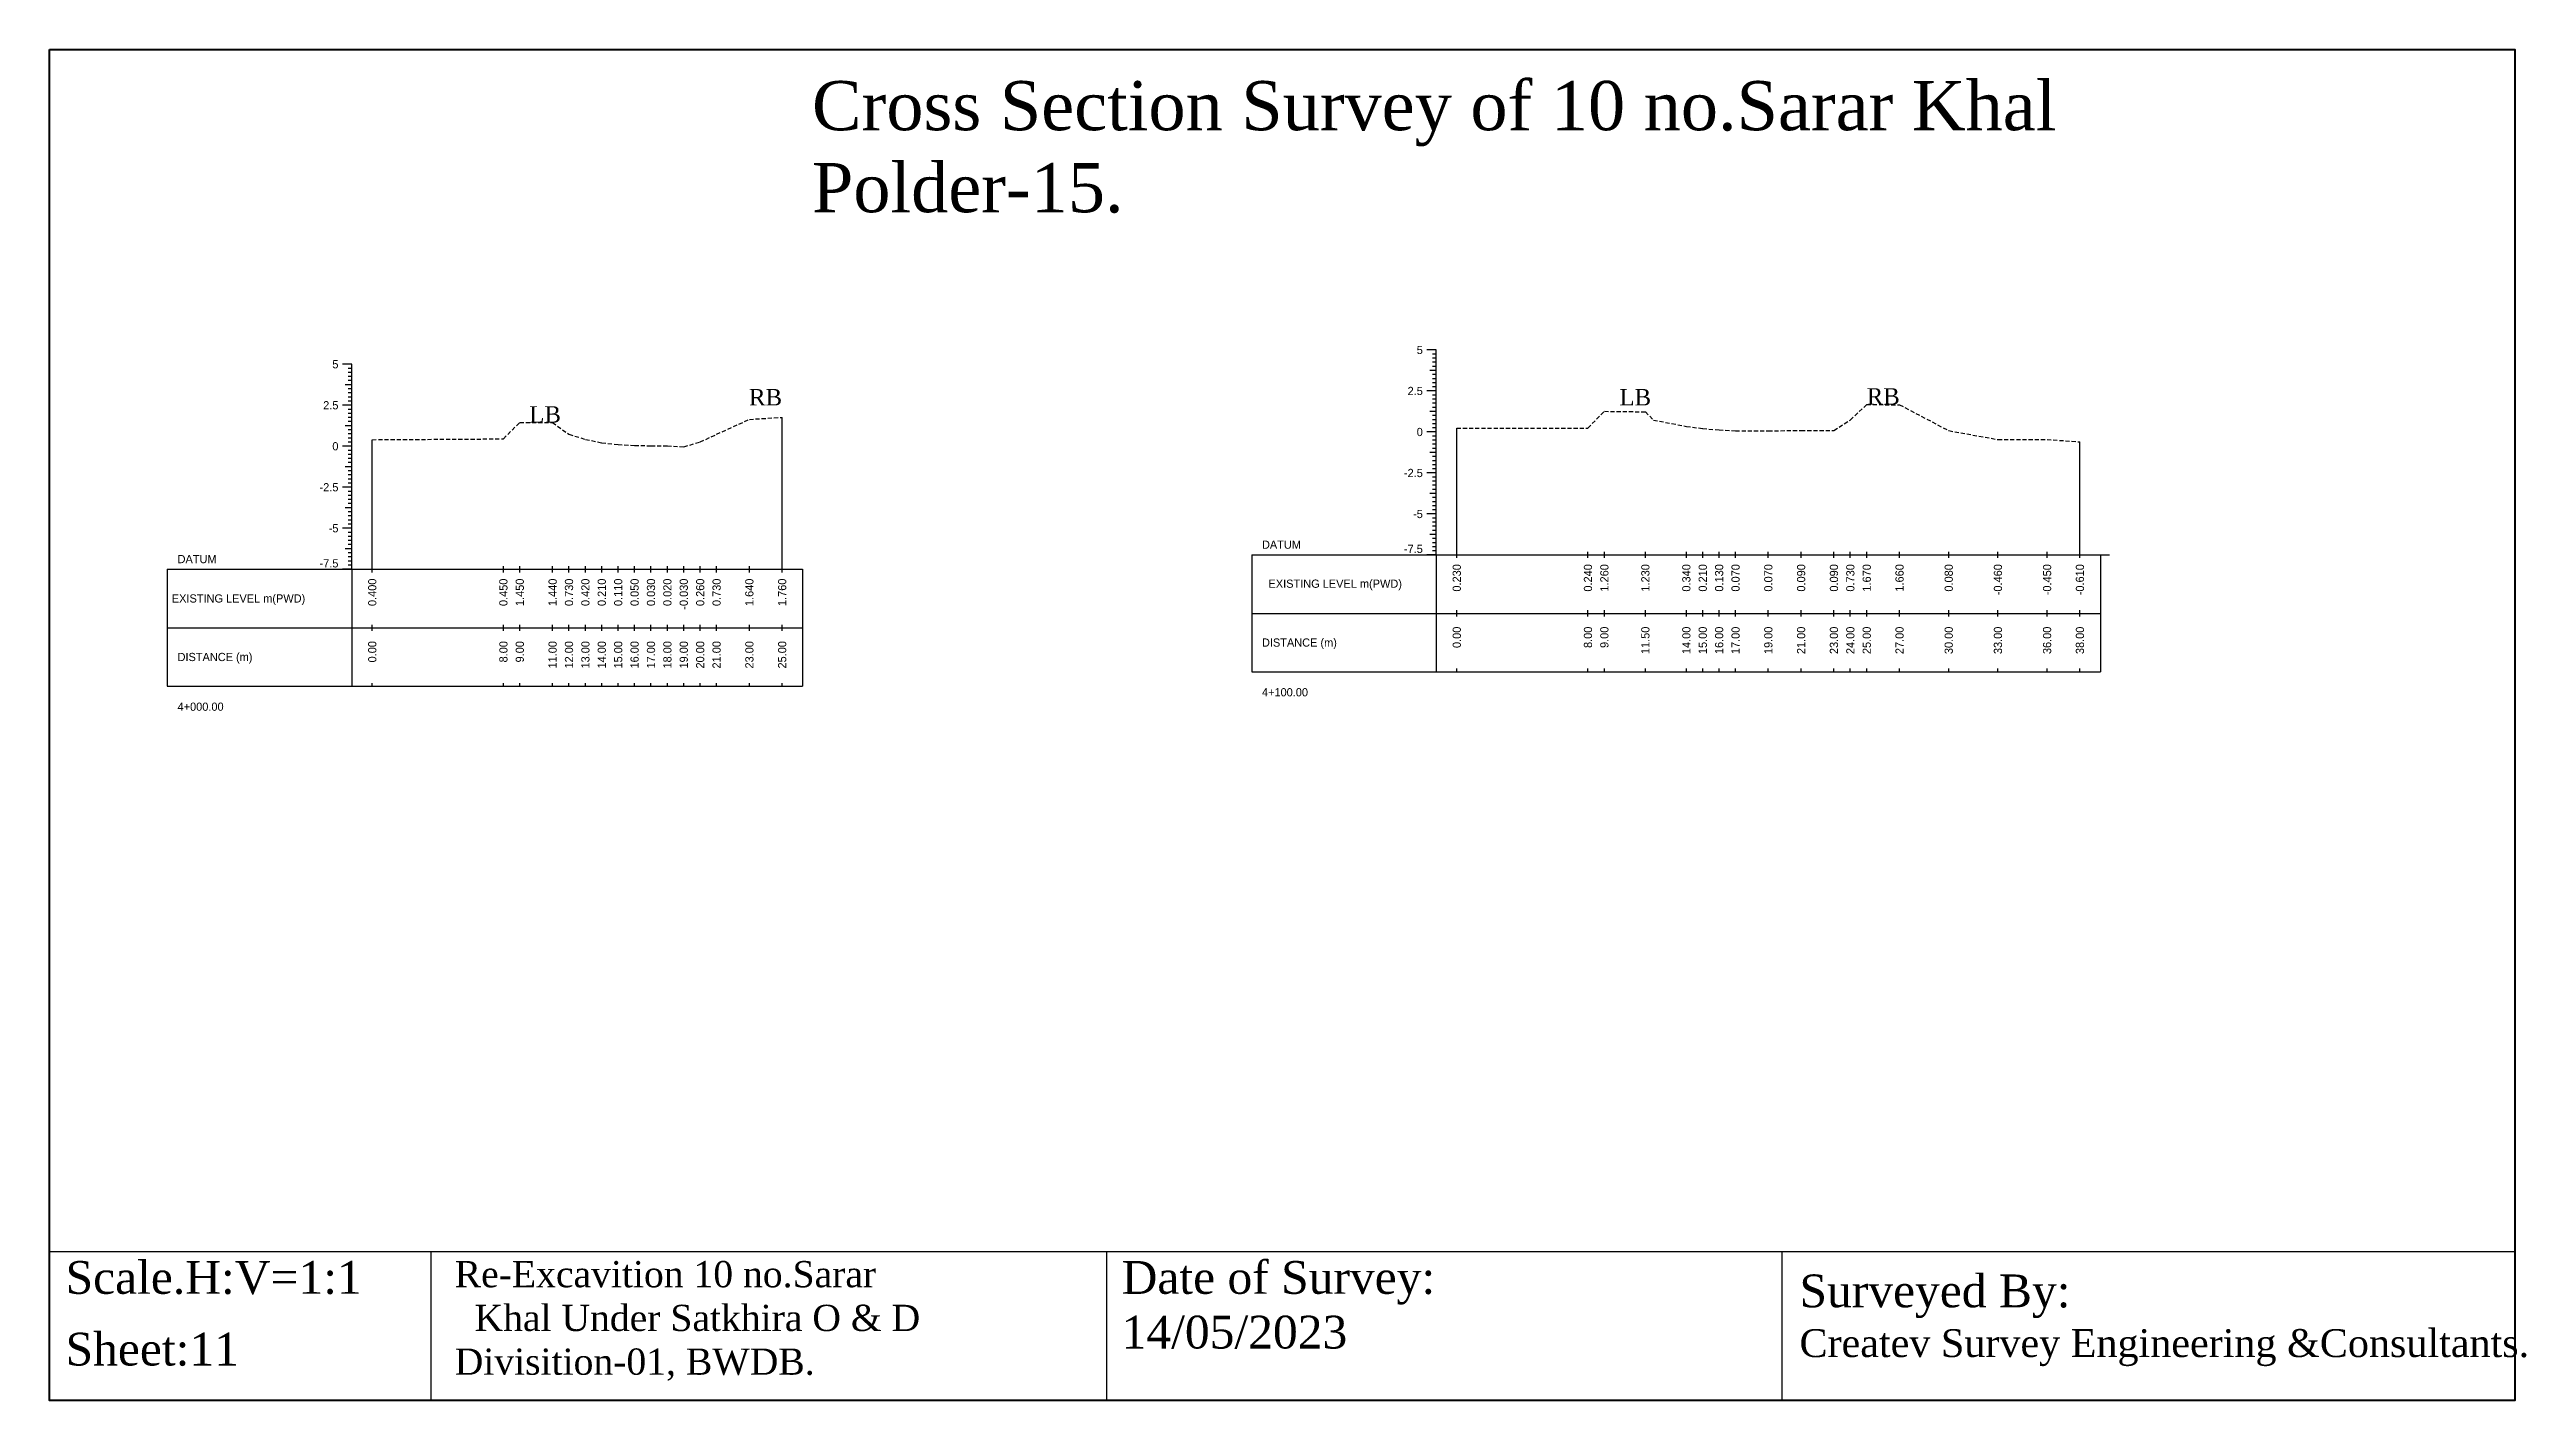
# Model space of a CAD drawing. Header units: inches. Extents: x 4752 to 6808, y -1487 to -426.
# Drawn here: x 6246.1 to 6397.1, y -1351.9 to -1269.5 of the extents above; entities that cross this region are included whole.
import ezdxf
from ezdxf.enums import TextEntityAlignment as Align

# ---------------------------------------------------------------- set-up
doc = ezdxf.new("R2010")
doc.units = ezdxf.units.IN
doc.header["$MEASUREMENT"] = 0
doc.linetypes.add('HIDDEN', pattern=[0.375, 0.25, -0.125])
doc.layers.add('CS_Drawing', color=7, linetype='Continuous')
doc.layers.add('GL', color=3, linetype='HIDDEN')
doc.styles.add('romans', font='romans.shx')

msp = doc.modelspace()

# ---------------------------------------------------------------- texts
at = {"attachment_point": 1, "style": 'romans'}
for s, insert, char_height, width in [('{\\fTimes New Roman|b0|i0|c0|p18;Cross Section Survey of 10 no.Sarar Khal Polder-15.}', (6292.58, -1271.4), 3, 75.7359), ('{\\fTimes New Roman|b0|i0|c0|p18;LB}', (6275.34, -1291.23), 1, 325.847), ('\\pi-1,l1;{\\fTimes New Roman|b0|i0|c0|p18;RB}', (6288.74, -1290.18), 1, 325.847), ('{\\fTimes New Roman|b0|i0|c0|p18;LB}', (6341.82, -1290.18), 1, 325.847), ('\\pi-1,l1;{\\fTimes New Roman|b0|i0|c0|p18;RB}', (6356.9, -1290.13), 1, 325.847), ('{\\fTimes New Roman|b0|i0|c0|p18;Scale.H:V=1:1}', (6247.06, -1343.35), 2, 22.2708), ('{\\fTimes New Roman|b0|i0|c0|p18;Re-Excavition 10 no.Sarar\\P  Khal Under Satkhira O & D    Divisition-01, BWDB.}', (6270.79, -1343.35), 1.6, 38.8405), ('{\\fTimes New Roman|b0|i0|c0|p18;Date of Survey: 14/05/2023}', (6311.46, -1343.35), 2, 22.2708), ('{\\fTimes New Roman|b0|i0|c0|p18;Surveyed By:                                     \\H0.85x;Createv Survey Engineering &Consultants.}', (6352.8, -1344.17), 2, 45.2193), ('{\\fTimes New Roman|b0|i0|c0|p18;Sheet:11}', (6247.06, -1347.72), 2, 38.8405)]:
    msp.add_mtext(s, dxfattribs=dict(at, insert=insert, char_height=char_height, width=width))
at = {"layer": 'CS_Drawing'}
for s, p in [('5', (6263.7, -1288.67)), ('5', (6329.83, -1287.8)), ('2.5', (6263.7, -1291.17)), ('2.5', (6329.83, -1290.3)), ('0', (6329.83, -1292.8)), ('0', (6263.7, -1293.67)), ('-2.5', (6263.7, -1296.17)), ('-2.5', (6329.83, -1295.3)), ('-5', (6263.7, -1298.67)), ('-5', (6329.83, -1297.8))]:
    msp.add_text(s, height=0.5, dxfattribs=at).set_placement(p, align=Align.MIDDLE_RIGHT)
for s, p in [('DATUM', (6253.89, -1300.55)), ('DATUM', (6320.02, -1299.67)), ('EXISTING LEVEL m(PWD)', (6320.42, -1302.05)), ('EXISTING LEVEL m(PWD)', (6253.54, -1302.95)), ('DISTANCE (m)', (6253.89, -1306.52)), ('DISTANCE (m)', (6320.02, -1305.64)), ('4+000.00', (6253.89, -1309.55)), ('4+100.00', (6320.02, -1308.67))]:
    msp.add_text(s, height=0.5, dxfattribs=at).set_placement(p, align=Align.MIDDLE_LEFT)
for p in [(6329.83, -1300.18), (6263.7, -1301.06)]:
    msp.add_text('-7.5', height=0.5, dxfattribs=at).set_placement(p, align=Align.RIGHT)
for s, p in [('0.400', (6265.76, -1301.74)), ('0.450', (6273.76, -1301.74)), ('1.450', (6274.76, -1301.74)), ('1.440', (6276.76, -1301.74)), ('0.730', (6277.76, -1301.74)), ('0.420', (6278.76, -1301.74)), ('0.210', (6279.76, -1301.74)), ('0.110', (6280.76, -1301.74)), ('0.050', (6281.76, -1301.74)), ('0.030', (6282.76, -1301.74)), ('0.020', (6283.76, -1301.74)), ('-0.030', (6284.76, -1301.74)), ('0.260', (6285.76, -1301.74)), ('0.730', (6286.76, -1301.74)), ('1.640', (6288.76, -1301.74)), ('1.760', (6290.76, -1301.74)), ('0.230', (6331.9, -1300.86)), ('0.240', (6339.9, -1300.86)), ('1.260', (6340.9, -1300.86)), ('1.230', (6343.4, -1300.86)), ('0.340', (6345.9, -1300.86)), ('0.210', (6346.9, -1300.86)), ('0.130', (6347.9, -1300.86)), ('0.070', (6348.9, -1300.86)), ('0.070', (6350.9, -1300.86)), ('0.090', (6352.9, -1300.86)), ('0.090', (6354.9, -1300.86)), ('0.730', (6355.9, -1300.86)), ('1.670', (6356.9, -1300.86)), ('1.660', (6358.9, -1300.86)), ('0.080', (6361.9, -1300.86)), ('-0.460', (6364.9, -1300.86)), ('-0.450', (6367.9, -1300.86)), ('-0.610', (6369.9, -1300.86)), ('0.00', (6331.9, -1304.67)), ('8.00', (6339.9, -1304.67)), ('9.00', (6340.9, -1304.67)), ('11.50', (6343.4, -1304.67)), ('14.00', (6345.9, -1304.67)), ('15.00', (6346.9, -1304.67)), ('16.00', (6347.9, -1304.67)), ('17.00', (6348.9, -1304.67)), ('19.00', (6350.9, -1304.67)), ('21.00', (6352.9, -1304.67)), ('23.00', (6354.9, -1304.67)), ('24.00', (6355.9, -1304.67)), ('25.00', (6356.9, -1304.67)), ('27.00', (6358.9, -1304.67)), ('30.00', (6361.9, -1304.67)), ('33.00', (6364.9, -1304.67)), ('36.00', (6367.9, -1304.67)), ('38.00', (6369.9, -1304.67)), ('0.00', (6265.76, -1305.55)), ('8.00', (6273.76, -1305.55)), ('9.00', (6274.76, -1305.55)), ('11.00', (6276.76, -1305.55)), ('12.00', (6277.76, -1305.55)), ('13.00', (6278.76, -1305.55)), ('14.00', (6279.76, -1305.55)), ('15.00', (6280.76, -1305.55)), ('16.00', (6281.76, -1305.55)), ('17.00', (6282.76, -1305.55)), ('18.00', (6283.76, -1305.55)), ('19.00', (6284.76, -1305.55)), ('20.00', (6285.76, -1305.55)), ('21.00', (6286.76, -1305.55)), ('23.00', (6288.76, -1305.55)), ('25.00', (6290.76, -1305.55))]:
    msp.add_text(s, height=0.5, rotation=90, dxfattribs=at).set_placement(p, align=Align.MIDDLE_RIGHT)

# ---------------------------------------------------------------- linework, layer by layer
at = {"color": 4, "lineweight": 40}
msp.add_lwpolyline([(6246.08, -1269.48), (6396.42, -1269.48), (6396.42, -1351.85), (6246.08, -1351.85)], close=True, dxfattribs=at)
for points in [[(6396.42, -1269.48), (6396.42, -1351.85)], [(6246.08, -1342.77), (6396.42, -1342.77)], [(6246.08, -1342.77), (6246.08, -1351.85)], [(6269.33, -1342.77), (6269.33, -1351.85)], [(6310.53, -1342.77), (6310.53, -1351.85)], [(6351.73, -1342.77), (6351.73, -1351.85)]]:
    msp.add_lwpolyline(points)
at = {"layer": 'CS_Drawing'}
for p, q in [((6330.65, -1287.8), (6330.08, -1287.8)), ((6330.65, -1287.8), (6330.25, -1287.8)), ((6330.65, -1287.8), (6330.42, -1287.8)), ((6330.65, -1288.05), (6330.42, -1288.05)), ((6330.65, -1288.3), (6330.42, -1288.3)), ((6330.65, -1300.3), (6330.65, -1287.8)), ((6264.51, -1288.67), (6263.95, -1288.67)), ((6264.51, -1288.67), (6264.12, -1288.67)), ((6264.51, -1289.92), (6264.12, -1289.92)), ((6264.51, -1288.67), (6264.29, -1288.67)), ((6264.51, -1288.92), (6264.29, -1288.92)), ((6264.51, -1289.17), (6264.29, -1289.17)), ((6264.51, -1289.42), (6264.29, -1289.42)), ((6264.51, -1289.67), (6264.29, -1289.67)), ((6264.51, -1289.92), (6264.29, -1289.92)), ((6264.51, -1301.17), (6264.51, -1288.67)), ((6330.65, -1289.05), (6330.25, -1289.05)), ((6330.65, -1288.55), (6330.42, -1288.55)), ((6330.65, -1288.8), (6330.42, -1288.8)), ((6330.65, -1289.05), (6330.42, -1289.05)), ((6330.65, -1289.3), (6330.42, -1289.3)), ((6330.65, -1289.55), (6330.42, -1289.55)), ((6330.65, -1289.8), (6330.42, -1289.8)), ((6264.51, -1291.17), (6263.95, -1291.17)), ((6264.51, -1291.17), (6264.12, -1291.17)), ((6264.51, -1290.17), (6264.29, -1290.17)), ((6264.51, -1290.42), (6264.29, -1290.42)), ((6264.51, -1290.67), (6264.29, -1290.67)), ((6264.51, -1290.92), (6264.29, -1290.92)), ((6264.51, -1291.17), (6264.29, -1291.17)), ((6264.51, -1291.42), (6264.29, -1291.42)), ((6330.65, -1290.3), (6330.08, -1290.3)), ((6330.65, -1290.3), (6330.25, -1290.3)), ((6330.65, -1290.05), (6330.42, -1290.05)), ((6330.65, -1290.3), (6330.42, -1290.3)), ((6330.65, -1290.55), (6330.42, -1290.55)), ((6330.65, -1290.8), (6330.42, -1290.8)), ((6330.65, -1291.05), (6330.42, -1291.05)), ((6330.65, -1291.3), (6330.42, -1291.3)), ((6264.51, -1292.42), (6264.12, -1292.42)), ((6264.51, -1291.67), (6264.29, -1291.67)), ((6264.51, -1291.92), (6264.29, -1291.92)), ((6264.51, -1292.17), (6264.29, -1292.17)), ((6264.51, -1292.42), (6264.29, -1292.42)), ((6264.51, -1292.67), (6264.29, -1292.67)), ((6264.51, -1292.92), (6264.29, -1292.92)), ((6290.76, -1301.17), (6290.76, -1291.91)), ((6330.65, -1292.8), (6330.08, -1292.8)), ((6330.65, -1291.55), (6330.25, -1291.55)), ((6330.65, -1292.8), (6330.25, -1292.8)), ((6330.65, -1291.55), (6330.42, -1291.55)), ((6330.65, -1291.8), (6330.42, -1291.8)), ((6330.65, -1292.05), (6330.42, -1292.05)), ((6330.65, -1292.3), (6330.42, -1292.3)), ((6330.65, -1292.55), (6330.42, -1292.55)), ((6330.65, -1292.8), (6330.42, -1292.8)), ((6331.9, -1300.3), (6331.9, -1292.57)), ((6264.51, -1293.67), (6263.95, -1293.67)), ((6264.51, -1293.67), (6264.12, -1293.67)), ((6264.51, -1293.17), (6264.29, -1293.17)), ((6264.51, -1293.42), (6264.29, -1293.42)), ((6264.51, -1293.67), (6264.29, -1293.67)), ((6264.51, -1293.92), (6264.29, -1293.92)), ((6264.51, -1294.17), (6264.29, -1294.17)), ((6264.51, -1294.42), (6264.29, -1294.42)), ((6265.76, -1301.17), (6265.76, -1293.27)), ((6330.65, -1294.05), (6330.25, -1294.05)), ((6330.65, -1293.05), (6330.42, -1293.05)), ((6330.65, -1293.3), (6330.42, -1293.3)), ((6330.65, -1293.55), (6330.42, -1293.55)), ((6330.65, -1293.8), (6330.42, -1293.8)), ((6330.65, -1294.05), (6330.42, -1294.05)), ((6330.65, -1294.3), (6330.42, -1294.3)), ((6369.9, -1300.3), (6369.9, -1293.41)), ((6264.51, -1294.92), (6264.12, -1294.92)), ((6264.51, -1294.67), (6264.29, -1294.67)), ((6264.51, -1294.92), (6264.29, -1294.92)), ((6264.51, -1295.17), (6264.29, -1295.17)), ((6264.51, -1295.42), (6264.29, -1295.42)), ((6264.51, -1295.67), (6264.29, -1295.67)), ((6264.51, -1295.92), (6264.29, -1295.92)), ((6330.65, -1295.3), (6330.08, -1295.3)), ((6330.65, -1295.3), (6330.25, -1295.3)), ((6330.65, -1294.55), (6330.42, -1294.55)), ((6330.65, -1294.8), (6330.42, -1294.8)), ((6330.65, -1295.05), (6330.42, -1295.05)), ((6330.65, -1295.3), (6330.42, -1295.3)), ((6330.65, -1295.55), (6330.42, -1295.55)), ((6330.65, -1295.8), (6330.42, -1295.8)), ((6264.51, -1296.17), (6263.95, -1296.17)), ((6264.51, -1296.17), (6264.12, -1296.17)), ((6264.51, -1297.42), (6264.12, -1297.42)), ((6264.51, -1296.17), (6264.29, -1296.17)), ((6264.51, -1296.42), (6264.29, -1296.42)), ((6264.51, -1296.67), (6264.29, -1296.67)), ((6264.51, -1296.92), (6264.29, -1296.92)), ((6264.51, -1297.17), (6264.29, -1297.17)), ((6264.51, -1297.42), (6264.29, -1297.42)), ((6330.65, -1296.55), (6330.25, -1296.55)), ((6330.65, -1296.05), (6330.42, -1296.05)), ((6330.65, -1296.3), (6330.42, -1296.3)), ((6330.65, -1296.55), (6330.42, -1296.55)), ((6330.65, -1296.8), (6330.42, -1296.8)), ((6330.65, -1297.05), (6330.42, -1297.05)), ((6330.65, -1297.3), (6330.42, -1297.3)), ((6264.51, -1298.67), (6263.95, -1298.67)), ((6264.51, -1298.67), (6264.12, -1298.67)), ((6264.51, -1297.67), (6264.29, -1297.67)), ((6264.51, -1297.92), (6264.29, -1297.92)), ((6264.51, -1298.17), (6264.29, -1298.17)), ((6264.51, -1298.42), (6264.29, -1298.42)), ((6264.51, -1298.67), (6264.29, -1298.67)), ((6264.51, -1298.92), (6264.29, -1298.92)), ((6330.65, -1297.8), (6330.08, -1297.8)), ((6330.65, -1297.8), (6330.25, -1297.8)), ((6330.65, -1297.55), (6330.42, -1297.55)), ((6330.65, -1297.8), (6330.42, -1297.8)), ((6330.65, -1298.05), (6330.42, -1298.05)), ((6330.65, -1298.3), (6330.42, -1298.3)), ((6330.65, -1298.55), (6330.42, -1298.55)), ((6330.65, -1298.8), (6330.42, -1298.8)), ((6264.51, -1299.92), (6264.12, -1299.92)), ((6264.51, -1299.17), (6264.29, -1299.17)), ((6264.51, -1299.42), (6264.29, -1299.42)), ((6264.51, -1299.67), (6264.29, -1299.67)), ((6264.51, -1299.92), (6264.29, -1299.92)), ((6264.51, -1300.17), (6264.29, -1300.17)), ((6264.51, -1300.42), (6264.29, -1300.42)), ((6319.4, -1300.3), (6330.65, -1300.3)), ((6319.4, -1300.3), (6319.4, -1307.42)), ((6330.65, -1300.3), (6330.08, -1300.3)), ((6330.65, -1299.05), (6330.25, -1299.05)), ((6330.65, -1300.3), (6330.25, -1300.3)), ((6330.65, -1299.05), (6330.42, -1299.05)), ((6330.65, -1299.3), (6330.42, -1299.3)), ((6330.65, -1299.55), (6330.42, -1299.55)), ((6330.65, -1299.8), (6330.42, -1299.8)), ((6330.65, -1300.05), (6330.42, -1300.05)), ((6330.65, -1300.3), (6330.42, -1300.3)), ((6330.65, -1300.3), (6371.15, -1300.3)), ((6330.65, -1300.3), (6330.65, -1307.42)), ((6331.9, -1300.48), (6331.9, -1300.11)), ((6339.9, -1300.48), (6339.9, -1300.11)), ((6340.9, -1300.48), (6340.9, -1300.11)), ((6343.4, -1300.48), (6343.4, -1300.11)), ((6345.9, -1300.48), (6345.9, -1300.11)), ((6346.9, -1300.48), (6346.9, -1300.11)), ((6347.9, -1300.48), (6347.9, -1300.11)), ((6348.9, -1300.48), (6348.9, -1300.11)), ((6350.9, -1300.48), (6350.9, -1300.11)), ((6352.9, -1300.48), (6352.9, -1300.11)), ((6354.9, -1300.48), (6354.9, -1300.11)), ((6355.9, -1300.48), (6355.9, -1300.11)), ((6356.9, -1300.48), (6356.9, -1300.11)), ((6358.9, -1300.48), (6358.9, -1300.11)), ((6361.9, -1300.48), (6361.9, -1300.11)), ((6364.9, -1300.48), (6364.9, -1300.11)), ((6367.9, -1300.48), (6367.9, -1300.11)), ((6369.9, -1300.48), (6369.9, -1300.11)), ((6371.15, -1300.3), (6371.71, -1300.3)), ((6371.15, -1300.3), (6371.54, -1300.3)), ((6371.15, -1300.3), (6371.37, -1300.3)), ((6371.15, -1300.3), (6371.15, -1307.42)), ((6253.26, -1301.17), (6264.51, -1301.17)), ((6253.26, -1301.17), (6253.26, -1308.3)), ((6264.51, -1301.17), (6263.95, -1301.17)), ((6264.51, -1301.17), (6264.12, -1301.17)), ((6264.51, -1300.67), (6264.29, -1300.67)), ((6264.51, -1300.92), (6264.29, -1300.92)), ((6264.51, -1301.17), (6264.29, -1301.17)), ((6264.51, -1301.17), (6292.01, -1301.17)), ((6264.51, -1301.17), (6264.51, -1308.3)), ((6265.76, -1301.36), (6265.76, -1300.99)), ((6273.76, -1301.36), (6273.76, -1300.99)), ((6274.76, -1301.36), (6274.76, -1300.99)), ((6276.76, -1301.36), (6276.76, -1300.99)), ((6277.76, -1301.36), (6277.76, -1300.99)), ((6278.76, -1301.36), (6278.76, -1300.99)), ((6279.76, -1301.36), (6279.76, -1300.99)), ((6280.76, -1301.36), (6280.76, -1300.99)), ((6281.76, -1301.36), (6281.76, -1300.99)), ((6282.76, -1301.36), (6282.76, -1300.99)), ((6283.76, -1301.36), (6283.76, -1300.99)), ((6284.76, -1301.36), (6284.76, -1300.99)), ((6285.76, -1301.36), (6285.76, -1300.99)), ((6286.76, -1301.36), (6286.76, -1300.99)), ((6288.76, -1301.36), (6288.76, -1300.99)), ((6290.76, -1301.36), (6290.76, -1300.99)), ((6292.01, -1301.17), (6292.01, -1308.3)), ((6253.26, -1304.74), (6264.51, -1304.74)), ((6264.51, -1304.74), (6292.01, -1304.74)), ((6264.51, -1304.74), (6292.01, -1304.74)), ((6265.76, -1304.92), (6265.76, -1304.55)), ((6273.76, -1304.92), (6273.76, -1304.55)), ((6274.76, -1304.92), (6274.76, -1304.55)), ((6276.76, -1304.92), (6276.76, -1304.55)), ((6277.76, -1304.92), (6277.76, -1304.55)), ((6278.76, -1304.92), (6278.76, -1304.55)), ((6279.76, -1304.92), (6279.76, -1304.55)), ((6280.76, -1304.92), (6280.76, -1304.55)), ((6281.76, -1304.92), (6281.76, -1304.55)), ((6282.76, -1304.92), (6282.76, -1304.55)), ((6283.76, -1304.92), (6283.76, -1304.55)), ((6284.76, -1304.92), (6284.76, -1304.55)), ((6285.76, -1304.92), (6285.76, -1304.55)), ((6286.76, -1304.92), (6286.76, -1304.55)), ((6288.76, -1304.92), (6288.76, -1304.55)), ((6290.76, -1304.92), (6290.76, -1304.55)), ((6319.4, -1303.86), (6330.65, -1303.86)), ((6330.65, -1303.86), (6371.15, -1303.86)), ((6330.65, -1303.86), (6371.15, -1303.86)), ((6331.9, -1304.05), (6331.9, -1303.67)), ((6339.9, -1304.05), (6339.9, -1303.67)), ((6340.9, -1304.05), (6340.9, -1303.67)), ((6343.4, -1304.05), (6343.4, -1303.67)), ((6345.9, -1304.05), (6345.9, -1303.67)), ((6346.9, -1304.05), (6346.9, -1303.67)), ((6347.9, -1304.05), (6347.9, -1303.67)), ((6348.9, -1304.05), (6348.9, -1303.67)), ((6350.9, -1304.05), (6350.9, -1303.67)), ((6352.9, -1304.05), (6352.9, -1303.67)), ((6354.9, -1304.05), (6354.9, -1303.67)), ((6355.9, -1304.05), (6355.9, -1303.67)), ((6356.9, -1304.05), (6356.9, -1303.67)), ((6358.9, -1304.05), (6358.9, -1303.67)), ((6361.9, -1304.05), (6361.9, -1303.67)), ((6364.9, -1304.05), (6364.9, -1303.67)), ((6367.9, -1304.05), (6367.9, -1303.67)), ((6369.9, -1304.05), (6369.9, -1303.67)), ((6319.4, -1307.42), (6330.65, -1307.42)), ((6330.65, -1307.42), (6371.15, -1307.42)), ((6331.9, -1307.42), (6331.9, -1307.23)), ((6339.9, -1307.42), (6339.9, -1307.23)), ((6340.9, -1307.42), (6340.9, -1307.23)), ((6343.4, -1307.42), (6343.4, -1307.23)), ((6345.9, -1307.42), (6345.9, -1307.23)), ((6346.9, -1307.42), (6346.9, -1307.23)), ((6347.9, -1307.42), (6347.9, -1307.23)), ((6348.9, -1307.42), (6348.9, -1307.23)), ((6350.9, -1307.42), (6350.9, -1307.23)), ((6352.9, -1307.42), (6352.9, -1307.23)), ((6354.9, -1307.42), (6354.9, -1307.23)), ((6355.9, -1307.42), (6355.9, -1307.23)), ((6356.9, -1307.42), (6356.9, -1307.23)), ((6358.9, -1307.42), (6358.9, -1307.23)), ((6361.9, -1307.42), (6361.9, -1307.23)), ((6364.9, -1307.42), (6364.9, -1307.23)), ((6367.9, -1307.42), (6367.9, -1307.23)), ((6369.9, -1307.42), (6369.9, -1307.23)), ((6253.26, -1308.3), (6264.51, -1308.3)), ((6264.51, -1308.3), (6292.01, -1308.3)), ((6265.76, -1308.3), (6265.76, -1308.11)), ((6273.76, -1308.3), (6273.76, -1308.11)), ((6274.76, -1308.3), (6274.76, -1308.11)), ((6276.76, -1308.3), (6276.76, -1308.11)), ((6277.76, -1308.3), (6277.76, -1308.11)), ((6278.76, -1308.3), (6278.76, -1308.11)), ((6279.76, -1308.3), (6279.76, -1308.11)), ((6280.76, -1308.3), (6280.76, -1308.11)), ((6281.76, -1308.3), (6281.76, -1308.11)), ((6282.76, -1308.3), (6282.76, -1308.11)), ((6283.76, -1308.3), (6283.76, -1308.11)), ((6284.76, -1308.3), (6284.76, -1308.11)), ((6285.76, -1308.3), (6285.76, -1308.11)), ((6286.76, -1308.3), (6286.76, -1308.11)), ((6288.76, -1308.3), (6288.76, -1308.11)), ((6290.76, -1308.3), (6290.76, -1308.11))]:
    msp.add_line(p, q, dxfattribs=at)
at = {"layer": 'GL'}
for points in [[(6331.9, -1292.57), (6339.9, -1292.56), (6340.9, -1291.54), (6343.4, -1291.57), (6343.9, -1292.07), (6345.9, -1292.46), (6346.9, -1292.59), (6347.9, -1292.67), (6348.9, -1292.73), (6350.9, -1292.73), (6352.9, -1292.71), (6354.9, -1292.71), (6355.9, -1292.07), (6356.9, -1291.13), (6358.9, -1291.14), (6361.9, -1292.72), (6364.9, -1293.26), (6367.9, -1293.25), (6369.9, -1293.41), (6369.9, -1293.41)], [(6265.76, -1293.27), (6273.76, -1293.22), (6274.76, -1292.22), (6276.76, -1292.23), (6277.76, -1292.94), (6278.76, -1293.25), (6279.76, -1293.46), (6280.76, -1293.56), (6281.76, -1293.62), (6282.76, -1293.64), (6283.76, -1293.65), (6284.76, -1293.7), (6285.76, -1293.41), (6286.76, -1292.94), (6288.76, -1292.03), (6290.76, -1291.91)]]:
    msp.add_lwpolyline(points, dxfattribs=at)

msp.set_redraw_order([(e.dxf.handle, doc.entitydb.next_handle()) for e in msp.query("TEXT MTEXT ATTDEF DIMENSION ARC_DIMENSION")])  # texts and dimensions are drawn at this point

doc.saveas('drawing.dxf')
